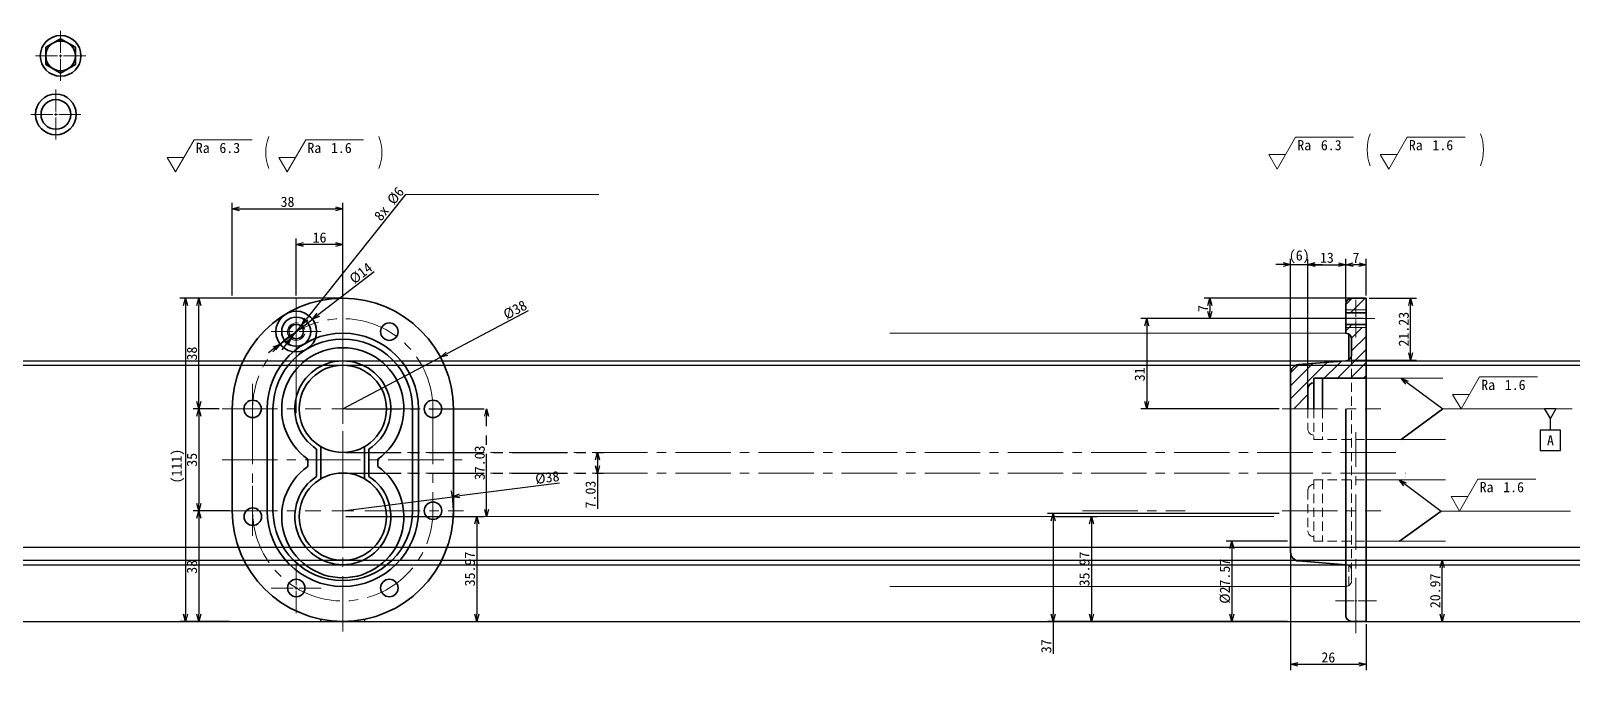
# Model space of a CAD drawing. Header units: millimetres. Extents: x 0 to 1496, y -203 to 299.
# Drawn here: x 966 to 1496, y -203 to 17 of the extents above; entities that cross this region are included whole.
import ezdxf
from ezdxf import colors
from ezdxf.entities.mleader import LeaderData, LeaderLine
from ezdxf.enums import TextEntityAlignment as Align
from ezdxf.math import Vec2, Vec3

# ---------------------------------------------------------------- set-up
doc = ezdxf.new("R2010")
doc.units = ezdxf.units.MM
doc.linetypes.add('CENTER2', pattern=[28.575, 19.05, -3.175, 3.175, -3.175])
doc.linetypes.add('HIDDEN2', pattern=[4.7625, 3.175, -1.5875])
for name, color, linetype, lineweight in [('01_外形線', 7, 'Continuous', 35), ('02_中心線', 1, 'CENTER2', 18), ('03_隠れ線', 3, 'HIDDEN2', 18), ('04_寸法線', 2, 'Continuous', 18), ('07_ハッチング', 6, 'Continuous', 18), ('07寸法線', 3, 'Continuous', 25), ('08_細線', 5, 'Continuous', 18), ('外形線', 7, 'Continuous', 35), ('細線', 5, 'Continuous', 18)]:
    doc.layers.add(name, color=color, linetype=linetype, lineweight=lineweight)
doc.layers.add('under_1', color=254, linetype='Continuous', lineweight=25, plot=False)
doc.styles.add('横文字', font='MS Gothic.ttf', dxfattribs={"height": 3.5})
doc.dimstyles.new('機械', dxfattribs={"dimtxt": 3.5, "dimasz": 2.5, "dimexe": 2, "dimexo": 1, "dimtad": 3, "dimdsep": 46, "dimtxsty": '横文字', "dimblk": 'OPEN30', "dimcen": 0, "dimazin": 2, "dimtfac": 1, "dimtmove": 0, "dimatfit": 3, "dimldrblk": 'OPEN30', "dimfxl": 1, "dimarcsym": 0})
doc.dimstyles.new('機械φ付', dxfattribs={"dimtxt": 3.5, "dimasz": 2.5, "dimexe": 2, "dimexo": 1, "dimtad": 3, "dimdsep": 46, "dimtxsty": '横文字', "dimblk": 'OPEN30', "dimcen": 0, "dimazin": 2, "dimtfac": 1, "dimtmove": 0, "dimatfit": 3, "dimldrblk": 'OPEN30', "dimfxl": 1, "dimarcsym": 0})
pattern_1 = [(45, (1035.4197, -186.311), (-2.245064, 2.245064), [])]

msp = doc.modelspace()

# ---------------------------------------------------------------- blocks, each defined once
blk = doc.blocks.new('*U15')
at = {"layer": '02_中心線', "color": 0, "linetype": 'CENTER2', "transparency": 16777216}
blk.add_line((-41.5, 0), (41.5, 0), dxfattribs=at)
blk = doc.blocks.new('*U16')
at = {"layer": '02_中心線', "color": 0, "linetype": 'CENTER2', "transparency": 16777216}
blk.add_line((0, -21.9925), (0, 21.9925), dxfattribs=at)
blk = doc.blocks.new('_Open30')
at = {"color": 0, "linetype": 'ByBlock', "lineweight": -2}
for p, q in [((-1, 0.27), (0, 0)), ((0, 0), (-1, -0.27)), ((0, 0), (-1, 0))]:
    blk.add_line(p, q, dxfattribs=at)
blk = doc.blocks.new('*D18')
at = {"layer": '04_寸法線', "color": 0, "lineweight": -2, "transparency": 16777216}
for p, q in [((1034.42, -75.31), (1017.39, -75.31)), ((1019.39, -77.81), (1019.39, -183.81)), ((1034.42, -186.31), (1017.39, -186.31))]:
    blk.add_line(p, q, dxfattribs=at)
at = {"layer": 'Defpoints', "color": 0, "transparency": 16777216}
for p in [(1035.42, -75.31), (1019.39, -186.31), (1035.42, -186.31)]:
    blk.add_point(p, dxfattribs=at)
at = {"layer": '04_寸法線', "color": 0, "lineweight": -2, "transparency": 16777216, "xscale": 2.5, "yscale": 2.5, "zscale": 2.5}
for p, rotation in [((1019.39, -75.31), 90), ((1019.39, -186.31), 270)]:
    blk.add_blockref('_Open30', p, dxfattribs=dict(at, rotation=rotation))
at = {"layer": '04_寸法線', "color": 0, "transparency": 16777216, "insert": (1016.73, -132.98), "char_height": 3.5, "attachment_point": 5, "rotation": 90, "style": '横文字'}
blk.add_mtext('(111)', dxfattribs=at)
blk = doc.blocks.new('*D19')
at = {"layer": '04_寸法線', "color": 0, "lineweight": -2, "transparency": 16777216}
for p, q in [((1137.18, -79.59), (1109.22, -94.38)), ((1073.42, -113.31), (1107.01, -95.55))]:
    blk.add_line(p, q, dxfattribs=at)
at = {"layer": 'Defpoints', "color": 0, "transparency": 16777216}
for p in [(1107.01, -95.55), (1073.42, -113.31)]:
    blk.add_point(p, dxfattribs=at)
at = {"layer": '04_寸法線', "color": 0, "lineweight": -2, "transparency": 16777216, "xscale": 2.5, "yscale": 2.5, "zscale": 2.5, "rotation": 207.8695708922694}
blk.add_blockref('_Open30', (1107.01, -95.55), dxfattribs=at)
at = {"layer": '04_寸法線', "color": 0, "transparency": 16777216, "insert": (1132.64, -79.31), "char_height": 3.5, "attachment_point": 5, "rotation": 27.8696, "style": '横文字'}
blk.add_mtext('%%c38', dxfattribs=at)
blk = doc.blocks.new('*D20')
at = {"layer": '04_寸法線', "color": 0, "lineweight": -2, "transparency": 16777216}
for p, q in [((1147.86, -138.81), (1113.59, -143.18)), ((1073.42, -148.31), (1111.11, -143.5))]:
    blk.add_line(p, q, dxfattribs=at)
blk.add_arc((1073.42, -148.31), 38, 1.5078, 10.2876, dxfattribs=at)
at = {"layer": 'Defpoints', "color": 0, "transparency": 16777216}
for p in [(1073.42, -148.31), (1111.11, -143.5)]:
    blk.add_point(p, dxfattribs=at)
at = {"layer": '04_寸法線', "color": 0, "lineweight": -2, "transparency": 16777216, "xscale": 2.5, "yscale": 2.5, "zscale": 2.5, "rotation": 187.2720415671984}
blk.add_blockref('_Open30', (1111.11, -143.5), dxfattribs=at)
at = {"layer": '04_寸法線', "color": 0, "transparency": 16777216, "insert": (1143.71, -136.95), "char_height": 3.5, "attachment_point": 5, "rotation": 7.272, "style": '横文字'}
blk.add_mtext('%%c38', dxfattribs=at)
blk = doc.blocks.new('*U29')
at = {"layer": '02_中心線', "color": 0, "linetype": 'CENTER2', "transparency": 16777216}
for p, q in [((0, 1.02), (0, 8.61)), ((-8.61, 0), (-1.02, 0)), ((1.02, 0), (8.61, 0)), ((0, -8.61), (0, -1.02))]:
    blk.add_line(p, q, dxfattribs=at)
at = {"layer": '02_中心線', "color": 0, "linetype": 'Continuous', "transparency": 16777216}
for p, q in [((-0.51, 0), (0.51, 0)), ((0, -0.51), (0, 0.51))]:
    blk.add_line(p, q, dxfattribs=at)
blk = doc.blocks.new('*U32')
at = {"layer": '02_中心線', "color": 0, "linetype": 'CENTER2', "transparency": 16777216}
for p, q in [((0, 1.02), (0, 8.61)), ((-8.61, 0), (-1.02, 0)), ((1.02, 0), (8.61, 0)), ((0, -8.61), (0, -1.02))]:
    blk.add_line(p, q, dxfattribs=at)
at = {"layer": '02_中心線', "color": 0, "linetype": 'Continuous', "transparency": 16777216}
for p, q in [((-0.51, 0), (0.51, 0)), ((0, -0.51), (0, 0.51))]:
    blk.add_line(p, q, dxfattribs=at)
blk = doc.blocks.new('*U34')
at = {"layer": '02_中心線', "color": 0, "linetype": 'CENTER2', "transparency": 16777216}
for p, q in [((0, 1.02), (0, 8.61)), ((-8.61, 0), (-1.02, 0)), ((1.02, 0), (8.61, 0)), ((0, -8.61), (0, -1.02))]:
    blk.add_line(p, q, dxfattribs=at)
at = {"layer": '02_中心線', "color": 0, "linetype": 'Continuous', "transparency": 16777216}
for p, q in [((-0.51, 0), (0.51, 0)), ((0, -0.51), (0, 0.51))]:
    blk.add_line(p, q, dxfattribs=at)
blk = doc.blocks.new('*D36')
at = {"layer": '04_寸法線', "color": 0, "lineweight": -2, "transparency": 16777216}
for p, q in [((1034.42, -148.31), (1021.95, -148.31)), ((1023.95, -150.81), (1023.95, -183.81)), ((1034.42, -186.31), (1021.95, -186.31))]:
    blk.add_line(p, q, dxfattribs=at)
at = {"layer": 'Defpoints', "color": 0, "transparency": 16777216}
for p in [(1035.42, -148.31), (1023.95, -186.31), (1035.42, -186.31)]:
    blk.add_point(p, dxfattribs=at)
at = {"layer": '04_寸法線', "color": 0, "lineweight": -2, "transparency": 16777216, "xscale": 2.5, "yscale": 2.5, "zscale": 2.5}
for p, rotation in [((1023.95, -148.31), 90), ((1023.95, -186.31), 270)]:
    blk.add_blockref('_Open30', p, dxfattribs=dict(at, rotation=rotation))
at = {"layer": '04_寸法線', "color": 0, "transparency": 16777216, "insert": (1021.58, -167.59), "char_height": 3.5, "attachment_point": 5, "rotation": 90, "style": '横文字'}
blk.add_mtext('38', dxfattribs=at)
blk = doc.blocks.new('*U38')
at = {"layer": '02_中心線', "color": 0, "linetype": 'CENTER2', "transparency": 16777216}
for p, q in [((0, 1.02), (0, 8.61)), ((-8.61, 0), (-1.02, 0)), ((1.02, 0), (8.61, 0)), ((0, -8.61), (0, -1.02))]:
    blk.add_line(p, q, dxfattribs=at)
at = {"layer": '02_中心線', "color": 0, "linetype": 'Continuous', "transparency": 16777216}
for p, q in [((-0.51, 0), (0.51, 0)), ((0, -0.51), (0, 0.51))]:
    blk.add_line(p, q, dxfattribs=at)
blk = doc.blocks.new('*U40')
at = {"layer": '02_中心線', "color": 0, "linetype": 'CENTER2', "transparency": 16777216}
for p, q in [((0, 1.02), (0, 8.61)), ((-8.61, 0), (-1.02, 0)), ((1.02, 0), (8.61, 0)), ((0, -8.61), (0, -1.02))]:
    blk.add_line(p, q, dxfattribs=at)
at = {"layer": '02_中心線', "color": 0, "linetype": 'Continuous', "transparency": 16777216}
for p, q in [((-0.51, 0), (0.51, 0)), ((0, -0.51), (0, 0.51))]:
    blk.add_line(p, q, dxfattribs=at)
blk = doc.blocks.new('*U42')
at = {"layer": '02_中心線', "color": 0, "linetype": 'CENTER2', "transparency": 16777216}
for p, q in [((0, 1.02), (0, 8.61)), ((-8.61, 0), (-1.02, 0)), ((1.02, 0), (8.61, 0)), ((0, -8.61), (0, -1.02))]:
    blk.add_line(p, q, dxfattribs=at)
at = {"layer": '02_中心線', "color": 0, "linetype": 'Continuous', "transparency": 16777216}
for p, q in [((-0.51, 0), (0.51, 0)), ((0, -0.51), (0, 0.51))]:
    blk.add_line(p, q, dxfattribs=at)
blk = doc.blocks.new('*U44')
at = {"layer": '02_中心線', "color": 0, "linetype": 'CENTER2', "transparency": 16777216}
for p, q in [((0, 1.02), (0, 8.61)), ((-8.61, 0), (-1.02, 0)), ((1.02, 0), (8.61, 0)), ((0, -8.61), (0, -1.02))]:
    blk.add_line(p, q, dxfattribs=at)
at = {"layer": '02_中心線', "color": 0, "linetype": 'Continuous', "transparency": 16777216}
for p, q in [((-0.51, 0), (0.51, 0)), ((0, -0.51), (0, 0.51))]:
    blk.add_line(p, q, dxfattribs=at)
blk = doc.blocks.new('*U59')
at = {"layer": '02_中心線', "color": 0, "linetype": 'CENTER2', "transparency": 16777216}
for p, q in [((0, 7.6), (0, 41.5)), ((-41.5, 0), (-7.6, 0)), ((7.6, 0), (41.5, 0)), ((0, -41.5), (0, -7.6))]:
    blk.add_line(p, q, dxfattribs=at)
at = {"layer": '02_中心線', "color": 0, "linetype": 'Continuous', "transparency": 16777216}
for p, q in [((-3.8, 0), (3.8, 0)), ((0, -3.8), (0, 3.8))]:
    blk.add_line(p, q, dxfattribs=at)
blk = doc.blocks.new('*U60')
at = {"layer": '02_中心線', "color": 0, "linetype": 'CENTER2', "transparency": 16777216}
for p, q in [((0, 7.6), (0, 41.5)), ((-41.5, 0), (-7.6, 0)), ((7.6, 0), (41.5, 0)), ((0, -41.5), (0, -7.6))]:
    blk.add_line(p, q, dxfattribs=at)
at = {"layer": '02_中心線', "color": 0, "linetype": 'Continuous', "transparency": 16777216}
for p, q in [((-3.8, 0), (3.8, 0)), ((0, -3.8), (0, 3.8))]:
    blk.add_line(p, q, dxfattribs=at)
blk = doc.blocks.new('*D62')
at = {"layer": '04_寸法線', "color": 0, "lineweight": -2, "transparency": 16777216}
for p, q in [((1030.92, -113.31), (1021.95, -113.31)), ((1023.95, -115.81), (1023.95, -145.81)), ((1030.92, -148.31), (1021.95, -148.31))]:
    blk.add_line(p, q, dxfattribs=at)
at = {"layer": 'Defpoints', "color": 0, "transparency": 16777216}
for p in [(1031.92, -113.31), (1023.95, -148.31), (1031.92, -148.31)]:
    blk.add_point(p, dxfattribs=at)
at = {"layer": '04_寸法線', "color": 0, "lineweight": -2, "transparency": 16777216, "xscale": 2.5, "yscale": 2.5, "zscale": 2.5}
for p, rotation in [((1023.95, -113.31), 90), ((1023.95, -148.31), 270)]:
    blk.add_blockref('_Open30', p, dxfattribs=dict(at, rotation=rotation))
at = {"layer": '04_寸法線', "color": 0, "transparency": 16777216, "insert": (1021.58, -130.81), "char_height": 3.5, "attachment_point": 5, "rotation": 90, "style": '横文字'}
blk.add_mtext('35', dxfattribs=at)
blk = doc.blocks.new('*D63')
at = {"layer": '04_寸法線', "color": 0, "lineweight": -2, "transparency": 16777216}
for p, q in [((1072.42, -75.31), (1021.95, -75.31)), ((1023.95, -110.81), (1023.95, -77.81)), ((1030.92, -113.31), (1021.95, -113.31))]:
    blk.add_line(p, q, dxfattribs=at)
at = {"layer": 'Defpoints', "color": 0, "transparency": 16777216}
for p in [(1023.95, -75.31), (1073.42, -75.31), (1031.92, -113.31)]:
    blk.add_point(p, dxfattribs=at)
at = {"layer": '04_寸法線', "color": 0, "lineweight": -2, "transparency": 16777216, "xscale": 2.5, "yscale": 2.5, "zscale": 2.5}
for p, rotation in [((1023.95, -75.31), 90), ((1023.95, -113.31), 270)]:
    blk.add_blockref('_Open30', p, dxfattribs=dict(at, rotation=rotation))
at = {"layer": '04_寸法線', "color": 0, "transparency": 16777216, "insert": (1021.58, -94.31), "char_height": 3.5, "attachment_point": 5, "rotation": 90, "style": '横文字'}
blk.add_mtext('38', dxfattribs=at)
blk = doc.blocks.new('*D66')
at = {"layer": '04_寸法線', "color": 0, "lineweight": -2, "transparency": 16777216}
for p, q in [((1095, -39.6), (1060.85, -82.46)), ((1055.55, -89.11), (1059.29, -84.41)), ((1053.99, -91.06), (1052.43, -93.02))]:
    blk.add_line(p, q, dxfattribs=at)
blk.add_arc((1057.42, -86.76), 3, 13.2476, 55.9014, dxfattribs=at)
at = {"layer": 'Defpoints', "color": 0, "transparency": 16777216}
for p in [(1059.29, -84.41), (1055.55, -89.11)]:
    blk.add_point(p, dxfattribs=at)
at = {"layer": '04_寸法線', "color": 0, "lineweight": -2, "transparency": 16777216, "xscale": 2.5, "yscale": 2.5, "zscale": 2.5}
for p, rotation in [((1059.29, -84.41), 231.4447682365611), ((1055.55, -89.11), 51.4447682365611)]:
    blk.add_blockref('_Open30', p, dxfattribs=dict(at, rotation=rotation))
at = {"layer": '04_寸法線', "color": 0, "transparency": 16777216, "insert": (1089.35, -42.88), "char_height": 3.5, "attachment_point": 5, "rotation": 51.4448, "style": '横文字'}
blk.add_mtext('8x %%c6', dxfattribs=at)
blk = doc.blocks.new('*D68')
at = {"layer": '04_寸法線', "color": 0, "lineweight": -2, "transparency": 16777216}
for p, q in [((1035.42, -74.31), (1035.42, -42.56)), ((1037.92, -44.56), (1070.92, -44.56)), ((1073.42, -74.31), (1073.42, -42.56))]:
    blk.add_line(p, q, dxfattribs=at)
at = {"layer": 'Defpoints', "color": 0, "transparency": 16777216}
for p in [(1073.42, -44.56), (1035.42, -75.31), (1073.42, -75.31)]:
    blk.add_point(p, dxfattribs=at)
at = {"layer": '04_寸法線', "color": 0, "lineweight": -2, "transparency": 16777216, "xscale": 2.5, "yscale": 2.5, "zscale": 2.5, "rotation": 180}
blk.add_blockref('_Open30', (1035.42, -44.56), dxfattribs=at)
at = {"layer": '04_寸法線', "color": 0, "lineweight": -2, "transparency": 16777216, "xscale": 2.5, "yscale": 2.5, "zscale": 2.5}
blk.add_blockref('_Open30', (1073.42, -44.56), dxfattribs=at)
at = {"layer": '04_寸法線', "color": 0, "transparency": 16777216, "insert": (1054.42, -42.18), "char_height": 3.5, "attachment_point": 5, "style": '横文字'}
blk.add_mtext('38', dxfattribs=at)
blk = doc.blocks.new('*D71')
at = {"layer": '04_寸法線', "color": 0, "lineweight": -2, "transparency": 16777216}
for p, q in [((1084.2, -66.23), (1064.96, -80.98)), ((1051.86, -91.02), (1062.98, -82.5)), ((1049.88, -92.54), (1047.89, -94.06))]:
    blk.add_line(p, q, dxfattribs=at)
at = {"layer": 'Defpoints', "color": 0, "transparency": 16777216}
for p in [(1062.98, -82.5), (1051.86, -91.02)]:
    blk.add_point(p, dxfattribs=at)
at = {"layer": '04_寸法線', "color": 0, "lineweight": -2, "transparency": 16777216, "xscale": 2.5, "yscale": 2.5, "zscale": 2.5}
for p, rotation in [((1062.98, -82.5), 217.4619820259461), ((1051.86, -91.02), 37.46198202594609)]:
    blk.add_blockref('_Open30', p, dxfattribs=dict(at, rotation=rotation))
at = {"layer": '04_寸法線', "color": 0, "transparency": 16777216, "insert": (1079.65, -66.73), "char_height": 3.5, "attachment_point": 5, "rotation": 37.462, "style": '横文字'}
blk.add_mtext('%%c14', dxfattribs=at)
blk = doc.blocks.new('*D72')
at = {"layer": '04_寸法線', "color": 0, "lineweight": -2, "transparency": 16777216}
for p, q in [((1057.42, -74.31), (1057.42, -54.81)), ((1070.92, -56.81), (1059.92, -56.81)), ((1073.42, -74.31), (1073.42, -54.81))]:
    blk.add_line(p, q, dxfattribs=at)
at = {"layer": 'Defpoints', "color": 0, "transparency": 16777216}
for p in [(1057.42, -56.81), (1057.42, -75.31), (1073.42, -75.31)]:
    blk.add_point(p, dxfattribs=at)
at = {"layer": '04_寸法線', "color": 0, "lineweight": -2, "transparency": 16777216, "xscale": 2.5, "yscale": 2.5, "zscale": 2.5, "rotation": 180}
blk.add_blockref('_Open30', (1057.42, -56.81), dxfattribs=at)
at = {"layer": '04_寸法線', "color": 0, "lineweight": -2, "transparency": 16777216, "xscale": 2.5, "yscale": 2.5, "zscale": 2.5}
blk.add_blockref('_Open30', (1073.42, -56.81), dxfattribs=at)
at = {"layer": '04_寸法線', "color": 0, "transparency": 16777216, "insert": (1065.42, -54.44), "char_height": 3.5, "attachment_point": 5, "style": '横文字'}
blk.add_mtext('16', dxfattribs=at)
blk = doc.blocks.new('表面性状')
at = {"color": 0, "linetype": 'ByBlock', "lineweight": -2}
for p, q in [((0, 0), (6.35, 11)), ((-2.89, 5), (0, 0))]:
    blk.add_line(p, q, dxfattribs=at)
at = {"linetype": 'ByBlock', "lineweight": -2}
for p, q in [((6.35, 11), (26.27, 11)), ((-2.89, 5), (2.89, 5))]:
    blk.add_line(p, q, dxfattribs=at)
at = {"color": 0, "linetype": 'ByBlock', "lineweight": -2, "insert": (6.93, 10), "char_height": 3.5, "attachment_point": 1, "style": '横文字'}
blk.add_mtext_dynamic_manual_height_columns('Ra', width=18.5676, gutter_width=17.5, heights=[0], dxfattribs=at)
at = {"linetype": 'ByBlock', "lineweight": -2, "style": '横文字'}
blk.add_attdef('値', (15.03, 6.5), '', height=3.5, dxfattribs=at)
blk = doc.blocks.new('カッコ左')
blk.add_arc((13.96, 5.5), 15, 158.4898, 201.5102)
blk = doc.blocks.new('カッコ右')
blk.add_arc((-13.96, 5.5), 15, 338.4898, 21.5102)
blk = doc.blocks.new('*U85')
at = {"layer": '02_中心線', "color": 0, "linetype": 'CENTER2', "transparency": 16777216}
blk.add_line((0, -56.17), (0, 12.87), dxfattribs=at)
blk = doc.blocks.new('*U86')
at = {"layer": '02_中心線', "color": 0, "linetype": 'CENTER2', "transparency": 16777216}
for p, q in [((0, 0.6), (0, 6.5)), ((-6.5, 0), (-0.6, 0)), ((0.6, 0), (6.5, 0)), ((0, -6.5), (0, -0.6))]:
    blk.add_line(p, q, dxfattribs=at)
at = {"layer": '02_中心線', "color": 0, "linetype": 'Continuous', "transparency": 16777216}
for p, q in [((-0.3, 0), (0.3, 0)), ((0, -0.3), (0, 0.3))]:
    blk.add_line(p, q, dxfattribs=at)
blk = doc.blocks.new('*D89')
at = {"layer": '04_寸法線', "color": 0, "lineweight": -2, "transparency": 16777216}
for p, q in [((1399.17, -112.31), (1399.17, -61.71)), ((1405.17, -112.31), (1405.17, -61.71)), ((1396.67, -63.71), (1394.17, -63.71)), ((1399.17, -63.71), (1405.17, -63.71)), ((1407.67, -63.71), (1410.17, -63.71))]:
    blk.add_line(p, q, dxfattribs=at)
at = {"layer": 'Defpoints', "color": 0, "transparency": 16777216}
for p in [(1405.17, -63.71), (1399.17, -113.31), (1405.17, -113.31)]:
    blk.add_point(p, dxfattribs=at)
at = {"layer": '04_寸法線', "color": 0, "lineweight": -2, "transparency": 16777216, "xscale": 2.5, "yscale": 2.5, "zscale": 2.5}
blk.add_blockref('_Open30', (1399.17, -63.71), dxfattribs=at)
at = {"layer": '04_寸法線', "color": 0, "lineweight": -2, "transparency": 16777216, "xscale": 2.5, "yscale": 2.5, "zscale": 2.5, "rotation": 180}
blk.add_blockref('_Open30', (1405.17, -63.71), dxfattribs=at)
at = {"layer": '04_寸法線', "color": 0, "transparency": 16777216, "insert": (1402.17, -61.04), "char_height": 3.5, "attachment_point": 5, "style": '横文字'}
blk.add_mtext('(6)', dxfattribs=at)
blk = doc.blocks.new('*U90')
at = {"layer": '02_中心線', "color": 0, "linetype": 'CENTER2', "transparency": 16777216}
blk.add_line((-19.86, 0), (14.02, 0), dxfattribs=at)
blk = doc.blocks.new('*D91')
at = {"layer": '04_寸法線', "color": 0, "lineweight": -2, "transparency": 16777216}
for p, q in [((1418.17, -76.31), (1418.17, -61.76)), ((1425.17, -74.31), (1425.17, -61.76)), ((1422.67, -63.76), (1420.67, -63.76))]:
    blk.add_line(p, q, dxfattribs=at)
at = {"layer": 'Defpoints', "color": 0, "transparency": 16777216}
for p in [(1418.17, -63.76), (1418.17, -77.31), (1425.17, -75.31)]:
    blk.add_point(p, dxfattribs=at)
at = {"layer": '04_寸法線', "color": 0, "lineweight": -2, "transparency": 16777216, "xscale": 2.5, "yscale": 2.5, "zscale": 2.5, "rotation": 180}
blk.add_blockref('_Open30', (1418.17, -63.76), dxfattribs=at)
at = {"layer": '04_寸法線', "color": 0, "lineweight": -2, "transparency": 16777216, "xscale": 2.5, "yscale": 2.5, "zscale": 2.5}
blk.add_blockref('_Open30', (1425.17, -63.76), dxfattribs=at)
at = {"layer": '04_寸法線', "color": 0, "transparency": 16777216, "insert": (1421.67, -61.39), "char_height": 3.5, "attachment_point": 5, "style": '横文字'}
blk.add_mtext('7', dxfattribs=at)
blk = doc.blocks.new('*D102')
at = {"layer": '04_寸法線', "color": 0, "lineweight": -2, "transparency": 16777216}
for p, q in [((1405.17, -105.31), (1405.17, -61.76)), ((1418.17, -76.31), (1418.17, -61.76)), ((1407.67, -63.76), (1415.67, -63.76))]:
    blk.add_line(p, q, dxfattribs=at)
at = {"layer": 'Defpoints', "color": 0, "transparency": 16777216}
for p in [(1418.17, -63.76), (1418.17, -77.31), (1405.17, -106.31)]:
    blk.add_point(p, dxfattribs=at)
at = {"layer": '04_寸法線', "color": 0, "lineweight": -2, "transparency": 16777216, "xscale": 2.5, "yscale": 2.5, "zscale": 2.5, "rotation": 180}
blk.add_blockref('_Open30', (1405.17, -63.76), dxfattribs=at)
at = {"layer": '04_寸法線', "color": 0, "lineweight": -2, "transparency": 16777216, "xscale": 2.5, "yscale": 2.5, "zscale": 2.5}
blk.add_blockref('_Open30', (1418.17, -63.76), dxfattribs=at)
at = {"layer": '04_寸法線', "color": 0, "transparency": 16777216, "insert": (1411.67, -61.39), "char_height": 3.5, "attachment_point": 5, "style": '横文字'}
blk.add_mtext('13', dxfattribs=at)
blk = doc.blocks.new('*D103')
at = {"layer": '04_寸法線', "color": 0, "lineweight": -2, "transparency": 16777216}
for p, q in [((1399.17, -126.7), (1399.17, -203.08)), ((1425.17, -187.31), (1425.17, -203.08)), ((1401.67, -201.08), (1422.67, -201.08))]:
    blk.add_line(p, q, dxfattribs=at)
at = {"layer": 'Defpoints', "color": 0, "transparency": 16777216}
for p in [(1399.17, -125.7), (1425.17, -186.31), (1425.17, -201.08)]:
    blk.add_point(p, dxfattribs=at)
at = {"layer": '04_寸法線', "color": 0, "lineweight": -2, "transparency": 16777216, "xscale": 2.5, "yscale": 2.5, "zscale": 2.5, "rotation": 180}
blk.add_blockref('_Open30', (1399.17, -201.08), dxfattribs=at)
at = {"layer": '04_寸法線', "color": 0, "lineweight": -2, "transparency": 16777216, "xscale": 2.5, "yscale": 2.5, "zscale": 2.5}
blk.add_blockref('_Open30', (1425.17, -201.08), dxfattribs=at)
at = {"layer": '04_寸法線', "color": 0, "transparency": 16777216, "insert": (1412.17, -198.71), "char_height": 3.5, "attachment_point": 5, "style": '横文字'}
blk.add_mtext('26', dxfattribs=at)
blk = doc.blocks.new('*U105')
at = {"layer": '02_中心線', "color": 0, "linetype": 'CENTER2', "transparency": 16777216}
for p, q in [((0, 0.7), (0, 7)), ((-7, 0), (-0.7, 0)), ((0.7, 0), (7, 0)), ((0, -7), (0, -0.7))]:
    blk.add_line(p, q, dxfattribs=at)
at = {"layer": '02_中心線', "color": 0, "linetype": 'Continuous', "transparency": 16777216}
for p, q in [((-0.35, 0), (0.35, 0)), ((0, -0.35), (0, 0.35))]:
    blk.add_line(p, q, dxfattribs=at)
blk = doc.blocks.new('*D106')
at = {"layer": '08_細線', "color": 0, "lineweight": -2, "transparency": 16777216}
for p, q in [((1398.17, -158.74), (1377.03, -158.74)), ((1379.03, -161.24), (1379.03, -183.81)), ((1398.17, -186.31), (1377.03, -186.31))]:
    blk.add_line(p, q, dxfattribs=at)
at = {"layer": 'Defpoints', "color": 0, "transparency": 16777216}
for p in [(1399.17, -158.74), (1379.03, -186.31), (1399.17, -186.31)]:
    blk.add_point(p, dxfattribs=at)
at = {"layer": '08_細線', "color": 0, "lineweight": -2, "transparency": 16777216, "xscale": 2.5, "yscale": 2.5, "zscale": 2.5}
for p, rotation in [((1379.03, -158.74), 90), ((1379.03, -186.31), 270)]:
    blk.add_blockref('_Open30', p, dxfattribs=dict(at, rotation=rotation))
at = {"layer": '08_細線', "color": 0, "transparency": 16777216, "insert": (1376.66, -172.53), "char_height": 3.5, "attachment_point": 5, "rotation": 90, "style": '横文字'}
blk.add_mtext('%%c27.57', dxfattribs=at)
blk = doc.blocks.new('*D107')
at = {"layer": '04_寸法線', "color": 0, "lineweight": -2, "transparency": 16777216}
for p, q in [((1424.17, -75.31), (1369.47, -75.31)), ((1371.47, -77.81), (1371.47, -79.81)), ((1424.17, -82.31), (1369.47, -82.31))]:
    blk.add_line(p, q, dxfattribs=at)
at = {"layer": 'Defpoints', "color": 0, "transparency": 16777216}
for p in [(1425.17, -75.31), (1371.47, -82.31), (1425.17, -82.31)]:
    blk.add_point(p, dxfattribs=at)
at = {"layer": '04_寸法線', "color": 0, "lineweight": -2, "transparency": 16777216, "xscale": 2.5, "yscale": 2.5, "zscale": 2.5}
for p, rotation in [((1371.47, -75.31), 90), ((1371.47, -82.31), 270)]:
    blk.add_blockref('_Open30', p, dxfattribs=dict(at, rotation=rotation))
at = {"layer": '04_寸法線', "color": 0, "transparency": 16777216, "insert": (1369.09, -78.81), "char_height": 3.5, "attachment_point": 5, "rotation": 90, "style": '横文字'}
blk.add_mtext('7', dxfattribs=at)
blk = doc.blocks.new('*D110')
at = {"layer": '04_寸法線', "color": 0, "lineweight": -2, "transparency": 16777216}
for p, q in [((1417.17, -82.31), (1347.73, -82.31)), ((1349.73, -84.81), (1349.73, -110.81)), ((1395.31, -113.31), (1347.73, -113.31))]:
    blk.add_line(p, q, dxfattribs=at)
at = {"layer": 'Defpoints', "color": 0, "transparency": 16777216}
for p in [(1418.17, -82.31), (1349.73, -113.31), (1396.31, -113.31)]:
    blk.add_point(p, dxfattribs=at)
at = {"layer": '04_寸法線', "color": 0, "lineweight": -2, "transparency": 16777216, "xscale": 2.5, "yscale": 2.5, "zscale": 2.5}
for p, rotation in [((1349.73, -82.31), 90), ((1349.73, -113.31), 270)]:
    blk.add_blockref('_Open30', p, dxfattribs=dict(at, rotation=rotation))
at = {"layer": '04_寸法線', "color": 0, "transparency": 16777216, "insert": (1347.36, -101.43), "char_height": 3.5, "attachment_point": 5, "rotation": 90, "style": '横文字'}
blk.add_mtext('31', dxfattribs=at)
blk = doc.blocks.new('*D112')
at = {"layer": '04_寸法線', "color": 0, "lineweight": -2, "transparency": 16777216}
for p, q in [((1395.31, -149.31), (1315.6, -149.31)), ((1317.6, -151.81), (1317.6, -183.81)), ((1398.17, -186.31), (1315.6, -186.31)), ((1317.6, -186.31), (1317.6, -197.52))]:
    blk.add_line(p, q, dxfattribs=at)
at = {"layer": 'Defpoints', "color": 0, "transparency": 16777216}
for p in [(1396.31, -149.31), (1317.6, -186.31), (1399.17, -186.31)]:
    blk.add_point(p, dxfattribs=at)
at = {"layer": '04_寸法線', "color": 0, "lineweight": -2, "transparency": 16777216, "xscale": 2.5, "yscale": 2.5, "zscale": 2.5}
for p, rotation in [((1317.6, -149.31), 90), ((1317.6, -186.31), 270)]:
    blk.add_blockref('_Open30', p, dxfattribs=dict(at, rotation=rotation))
at = {"layer": '04_寸法線', "color": 0, "transparency": 16777216, "insert": (1315.23, -194.87), "char_height": 3.5, "attachment_point": 5, "rotation": 90, "style": '横文字'}
blk.add_mtext('37', dxfattribs=at)
blk = doc.blocks.new('*D113')
at = {"layer": '04_寸法線', "color": 0, "lineweight": -2, "transparency": 16777216}
for p, q in [((1074.42, -150.34), (1121.51, -150.34)), ((1119.51, -152.84), (1119.51, -183.81)), ((1074.42, -186.31), (1121.51, -186.31))]:
    blk.add_line(p, q, dxfattribs=at)
at = {"layer": 'Defpoints', "color": 0, "transparency": 16777216}
for p in [(1073.42, -150.34), (1073.42, -186.31), (1119.51, -186.31)]:
    blk.add_point(p, dxfattribs=at)
at = {"layer": '04_寸法線', "color": 0, "lineweight": -2, "transparency": 16777216, "xscale": 2.5, "yscale": 2.5, "zscale": 2.5}
for p, rotation in [((1119.51, -150.34), 90), ((1119.51, -186.31), 270)]:
    blk.add_blockref('_Open30', p, dxfattribs=dict(at, rotation=rotation))
at = {"layer": '04_寸法線', "color": 0, "transparency": 16777216, "insert": (1117.13, -168.33), "char_height": 3.5, "attachment_point": 5, "rotation": 90, "style": '横文字'}
blk.add_mtext('35.97', dxfattribs=at)
blk = doc.blocks.new('*D114')
at = {"layer": '04_寸法線', "color": 0, "lineweight": -2, "transparency": 16777216}
for p, q in [((1318.6, -150.34), (1332.73, -150.34)), ((1330.73, -152.84), (1330.73, -183.81)), ((1318.6, -186.31), (1332.73, -186.31))]:
    blk.add_line(p, q, dxfattribs=at)
at = {"layer": 'Defpoints', "color": 0, "transparency": 16777216}
for p in [(1317.6, -150.34), (1317.6, -186.31), (1330.73, -186.31)]:
    blk.add_point(p, dxfattribs=at)
at = {"layer": '04_寸法線', "color": 0, "lineweight": -2, "transparency": 16777216, "xscale": 2.5, "yscale": 2.5, "zscale": 2.5}
for p, rotation in [((1330.73, -150.34), 90), ((1330.73, -186.31), 270)]:
    blk.add_blockref('_Open30', p, dxfattribs=dict(at, rotation=rotation))
at = {"layer": '04_寸法線', "color": 0, "transparency": 16777216, "insert": (1328.35, -168.33), "char_height": 3.5, "attachment_point": 5, "rotation": 90, "style": '横文字'}
blk.add_mtext('35.97', dxfattribs=at)
blk = doc.blocks.new('*D115')
at = {"layer": '04_寸法線', "color": 0, "lineweight": -2, "transparency": 16777216}
for p, q in [((1426.17, -75.31), (1442.47, -75.31)), ((1440.47, -94.04), (1440.47, -77.81)), ((1420.17, -96.54), (1442.47, -96.54))]:
    blk.add_line(p, q, dxfattribs=at)
at = {"layer": 'Defpoints', "color": 0, "transparency": 16777216}
for p in [(1425.17, -75.31), (1440.47, -75.31), (1419.17, -96.54)]:
    blk.add_point(p, dxfattribs=at)
at = {"layer": '04_寸法線', "color": 0, "lineweight": -2, "transparency": 16777216, "xscale": 2.5, "yscale": 2.5, "zscale": 2.5}
for p, rotation in [((1440.47, -75.31), 90), ((1440.47, -96.54), 270)]:
    blk.add_blockref('_Open30', p, dxfattribs=dict(at, rotation=rotation))
at = {"layer": '04_寸法線', "color": 0, "transparency": 16777216, "insert": (1438.1, -85.92), "char_height": 3.5, "attachment_point": 5, "rotation": 90, "style": '横文字'}
blk.add_mtext('21.23', dxfattribs=at)
blk = doc.blocks.new('*D116')
at = {"layer": '04_寸法線', "color": 0, "lineweight": -2, "transparency": 16777216}
for p, q in [((1426.17, -165.34), (1453.29, -165.34)), ((1451.29, -183.81), (1451.29, -167.84)), ((1426.17, -186.31), (1453.29, -186.31))]:
    blk.add_line(p, q, dxfattribs=at)
at = {"layer": 'Defpoints', "color": 0, "transparency": 16777216}
for p in [(1425.17, -165.34), (1451.29, -165.34), (1425.17, -186.31)]:
    blk.add_point(p, dxfattribs=at)
at = {"layer": '04_寸法線', "color": 0, "lineweight": -2, "transparency": 16777216, "xscale": 2.5, "yscale": 2.5, "zscale": 2.5}
for p, rotation in [((1451.29, -165.34), 90), ((1451.29, -186.31), 270)]:
    blk.add_blockref('_Open30', p, dxfattribs=dict(at, rotation=rotation))
at = {"layer": '04_寸法線', "color": 0, "transparency": 16777216, "insert": (1448.92, -175.83), "char_height": 3.5, "attachment_point": 5, "rotation": 90, "style": '横文字'}
blk.add_mtext('20.97', dxfattribs=at)
blk = doc.blocks.new('データム2')
for p, q in [((-2, 0), (2, 0)), ((0, -3.46), (-2, 0)), ((0, -3.46), (2, 0)), ((0, -7.46), (0, -3.46))]:
    blk.add_line(p, q)
blk.add_lwpolyline([(-3.5, -14.46), (3.5, -14.46), (3.5, -7.46), (-3.5, -7.46)], close=True)
at = {"style": '横文字'}
blk.add_attdef('ﾃﾞｰﾀﾑ', text='', height=3.5, dxfattribs=at).set_placement((0, -10.96), align=Align.MIDDLE)
blk = doc.blocks.new('*D119')
at = {"layer": '02_中心線', "color": 0, "lineweight": -2, "transparency": 16777216}
for p, q in [((1074.42, -113.31), (1124.87, -113.31)), ((1122.87, -147.84), (1122.87, -115.81)), ((1074.42, -150.34), (1124.87, -150.34))]:
    blk.add_line(p, q, dxfattribs=at)
at = {"layer": 'Defpoints', "color": 0, "transparency": 16777216}
for p in [(1073.42, -113.31), (1122.87, -113.31), (1073.42, -150.34)]:
    blk.add_point(p, dxfattribs=at)
at = {"layer": '02_中心線', "color": 0, "lineweight": -2, "transparency": 16777216, "xscale": 2.5, "yscale": 2.5, "zscale": 2.5}
for p, rotation in [((1122.87, -113.31), 90), ((1122.87, -150.34), 270)]:
    blk.add_blockref('_Open30', p, dxfattribs=dict(at, rotation=rotation))
at = {"layer": '02_中心線', "color": 0, "transparency": 16777216, "insert": (1120.49, -131.83), "char_height": 3.5, "attachment_point": 5, "rotation": 90, "style": '横文字'}
blk.add_mtext('37.03', dxfattribs=at)
blk = doc.blocks.new('*D120')
at = {"layer": '02_中心線', "color": 0, "lineweight": -2, "transparency": 16777216}
for p, q in [((1074.42, -128.31), (1162.98, -128.31)), ((1160.98, -130.81), (1160.98, -132.84)), ((1074.42, -135.34), (1162.98, -135.34)), ((1160.98, -135.34), (1160.98, -147.64))]:
    blk.add_line(p, q, dxfattribs=at)
at = {"layer": 'Defpoints', "color": 0, "transparency": 16777216}
for p in [(1073.42, -128.31), (1073.42, -135.34), (1160.98, -135.34)]:
    blk.add_point(p, dxfattribs=at)
at = {"layer": '02_中心線', "color": 0, "lineweight": -2, "transparency": 16777216, "xscale": 2.5, "yscale": 2.5, "zscale": 2.5}
for p, rotation in [((1160.98, -128.31), 90), ((1160.98, -135.34), 270)]:
    blk.add_blockref('_Open30', p, dxfattribs=dict(at, rotation=rotation))
at = {"layer": '02_中心線', "color": 0, "transparency": 16777216, "insert": (1158.6, -142.74), "char_height": 3.5, "attachment_point": 5, "rotation": 90, "style": '横文字'}
blk.add_mtext('7.03', dxfattribs=at)

# ---------------------------------------------------------------- dimensions: what is measured, and where the dimension line sits
at = {"layer": '02_中心線'}
for base, p1, p2, picture, middle in [((1122.867, -113.311), (1073.42, -150.341), (1073.42, -113.311), '*D119', (1120.492, -131.826)), ((1160.977, -135.341), (1073.42, -128.311), (1073.42, -135.341), '*D120', (1158.602, -142.739))]:
    dim = msp.add_linear_dim(base=base, p1=p1, p2=p2, angle=90, dimstyle='機械', dxfattribs=at)
    dim.commit()
    dim.dimension.update_dxf_attribs({"geometry": picture, "text_midpoint": middle})
at = {"layer": '04_寸法線'}
for base, p1, p2, picture, middle in [((1073.42, -44.559), (1035.42, -75.311), (1073.42, -75.311), '*D68', (1054.42, -42.184)), ((1057.42, -56.811), (1073.42, -75.311), (1057.42, -75.311), '*D72', (1065.42, -54.436)), ((1418.17, -63.761), (1405.17, -106.311), (1418.17, -77.311), '*D102', (1411.67, -61.386)), ((1418.17, -63.761), (1425.17, -75.311), (1418.17, -77.311), '*D91', (1421.67, -61.386)), ((1425.17, -201.083), (1399.17, -125.696), (1425.17, -186.311), '*D103', (1412.17, -198.708))]:
    dim = msp.add_linear_dim(base=base, p1=p1, p2=p2, dimstyle='機械', dxfattribs=at)
    dim.commit()
    dim.dimension.update_dxf_attribs({"geometry": picture, "text_midpoint": middle})
dim = msp.add_diameter_dim_2p(p1=(1055.55, -89.105), p2=(1059.289, -84.413), text='8x <>', dimstyle='機械φ付', override={"dimpost": '%%c<>'}, dxfattribs=at)
dim.commit()
dim.dimension.update_dxf_attribs({"geometry": '*D66', "text_midpoint": (1091.21, -44.363), "dimtype": 163})
dim = msp.add_diameter_dim_2p(p1=(1051.863, -91.017), p2=(1062.976, -82.501), dimstyle='機械φ付', override={"dimpost": '%%c<>'}, dxfattribs=at)
dim.commit()
dim.dimension.update_dxf_attribs({"geometry": '*D71', "text_midpoint": (1081.099, -68.614), "dimtype": 163})
dim = msp.add_linear_dim(base=(1405.17, -63.713), p1=(1399.17, -113.311), p2=(1405.17, -113.311), dimstyle='機械', override={"dimpost": '(<>)'}, dxfattribs=at)
dim.commit()
dim.dimension.update_dxf_attribs({"geometry": '*D89', "text_midpoint": (1402.17, -63.713), "dimtype": 160})
dim = msp.add_linear_dim(base=(1019.395, -186.311), p1=(1035.42, -75.311), p2=(1035.42, -186.311), angle=90, dimstyle='機械', override={"dimpost": '(<>)'}, dxfattribs=at)
dim.commit()
dim.dimension.update_dxf_attribs({"geometry": '*D18', "text_midpoint": (1019.395, -132.976), "dimtype": 160})
for base, p1, p2, picture, middle in [((1023.953, -75.311), (1031.92, -113.311), (1073.42, -75.311), '*D63', (1021.578, -94.311)), ((1440.472, -75.311), (1419.17, -96.537), (1425.17, -75.311), '*D115', (1438.097, -85.924)), ((1119.507, -186.311), (1073.42, -150.341), (1073.42, -186.311), '*D113', (1117.132, -168.326)), ((1330.73, -186.311), (1317.601, -150.341), (1317.601, -186.311), '*D114', (1328.355, -168.326)), ((1451.291, -165.341), (1425.17, -186.311), (1425.17, -165.341), '*D116', (1448.916, -175.826))]:
    dim = msp.add_linear_dim(base=base, p1=p1, p2=p2, angle=90, dimstyle='機械', dxfattribs=at)
    dim.commit()
    dim.dimension.update_dxf_attribs({"geometry": picture, "text_midpoint": middle})
for center, mpoint, picture, middle in [((1073.42, -113.311), (1107.012, -95.547), '*D19', (1133.754, -81.406)), ((1073.42, -148.311), (1111.114, -143.501), '*D20', (1144.011, -139.303))]:
    dim = msp.add_radius_dim(center=center, mpoint=mpoint, dimstyle='機械φ付', override={"dimpost": '%%c<>'}, dxfattribs=at)
    dim.commit()
    dim.dimension.update_dxf_attribs({"geometry": picture, "text_midpoint": middle, "dimtype": 164})
for base, p1, p2, picture, middle in [((1371.467, -82.311), (1425.17, -75.311), (1425.17, -82.311), '*D107', (1371.467, -78.811)), ((1349.731, -113.311), (1418.17, -82.311), (1396.312, -113.311), '*D110', (1349.731, -101.427)), ((1023.953, -148.311), (1031.92, -113.311), (1031.92, -148.311), '*D62', (1023.953, -130.811)), ((1023.953, -186.311), (1035.42, -148.311), (1035.42, -186.311), '*D36', (1023.953, -167.593)), ((1317.601, -186.311), (1396.312, -149.311), (1399.17, -186.311), '*D112', (1317.601, -194.872))]:
    dim = msp.add_linear_dim(base=base, p1=p1, p2=p2, angle=90, dimstyle='機械', dxfattribs=at)
    dim.commit()
    dim.dimension.update_dxf_attribs({"geometry": picture, "text_midpoint": middle, "dimtype": 160})
at = {"layer": '08_細線'}
dim = msp.add_linear_dim(base=(1379.033, -186.311), p1=(1399.17, -158.741), p2=(1399.17, -186.311), angle=90, dimstyle='機械φ付', override={"dimpost": '%%c<>'}, dxfattribs=at)
dim.commit()
dim.dimension.update_dxf_attribs({"geometry": '*D106', "text_midpoint": (1376.658, -172.526)})

# ---------------------------------------------------------------- hatches: boundary and pattern name
at = {"layer": '07_ハッチング'}
h = msp.add_hatch(dxfattribs=at)
h.set_pattern_fill('ANSI31', color=256)
h.set_pattern_definition(pattern_1)
h.paths.add_polyline_path([(1425.17, -75.311), (1420.17, -75.311, 0.4142136), (1418.17, -77.311), (1418.17, -79.311), (1425.17, -79.311)])
h = msp.add_hatch(dxfattribs=at)
h.set_pattern_fill('ANSI31', color=256)
h.set_pattern_definition(pattern_1)
h.paths.add_polyline_path([(1421.67, -80.311), (1421.67, -79.311), (1418.17, -79.311), (1418.17, -80.311)])
h.paths.add_polyline_path([(1421.67, -85.311), (1421.67, -84.311), (1418.17, -84.311), (1418.17, -85.311)])
h = msp.add_hatch(dxfattribs=at)
h.set_pattern_fill('ANSI31', color=256)
h.set_pattern_definition(pattern_1)
h.paths.add_polyline_path([(1425.17, -85.311), (1418.17, -85.311), (1418.17, -87.311, -0.4142136), (1420.17, -89.311), (1420.17, -94.805, -0.3910206), (1418.329, -96.798), (1418.17, -96.811), (1425.17, -96.811)])
h = msp.add_hatch(dxfattribs=at)
h.set_pattern_fill('ANSI31', color=256)
h.set_pattern_definition(pattern_1)
h.paths.add_polyline_path([(1405.17, -106.311, -0.4142136), (1407.17, -104.311), (1399.42, -104.311), (1399.42, -113.311), (1405.17, -113.311)])
h.paths.add_polyline_path([(1407.17, -102.811), (1399.42, -102.811), (1399.42, -104.311), (1407.17, -104.311)])
h.paths.add_polyline_path([(1416.17, -98.311), (1401.267, -98.311, 0.3028594), (1399.42, -101.081), (1399.42, -102.811), (1407.17, -102.811), (1416.17, -102.811)])
h = msp.add_hatch(dxfattribs=at)
h.set_pattern_fill('ANSI31', color=256)
h.set_pattern_definition(pattern_1)
h.paths.add_polyline_path([(1416.17, -96.971), (1402.18, -98.09, 0.0788262), (1401.267, -98.311), (1416.17, -98.311)])
h.paths.add_polyline_path([(1418.17, -96.811), (1416.17, -96.971), (1416.17, -98.311), (1418.17, -98.311)])
h.paths.add_polyline_path([(1418.17, -98.311), (1416.17, -98.311), (1416.17, -102.811), (1418.17, -102.811)])
h.paths.add_polyline_path([(1421.67, -98.311), (1418.17, -98.311), (1418.17, -102.811), (1421.67, -102.811)])
h.paths.add_polyline_path([(1421.67, -96.811), (1418.17, -96.811), (1418.17, -98.311), (1421.67, -98.311)])
h.paths.add_polyline_path([(1425.17, -96.811), (1421.67, -96.811), (1421.67, -98.311), (1425.17, -98.311)])
h.paths.add_polyline_path([(1425.17, -98.311), (1421.67, -98.311), (1421.67, -102.811), (1425.17, -102.811)])

# ---------------------------------------------------------------- linework, layer by layer
at = {"layer": '01_外形線'}
for p, q in [((976.431, 13.875), (971.323, 10.926)), ((971.323, 10.926), (971.323, 5.027)), ((981.54, 10.926), (976.431, 13.875)), ((981.54, 5.027), (981.54, 10.926)), ((971.323, 5.027), (976.431, 2.078)), ((976.431, 2.078), (981.54, 5.027)), ((1418.17, -87.311), (1418.17, -77.311)), ((1420.17, -75.311), (1425.17, -75.311)), ((1425.17, -75.311), (1425.17, -102.811)), ((1418.17, -80.311), (1425.17, -80.311)), ((1418.17, -84.311), (1425.17, -84.311)), ((1057.42, -92.658), (1062.528, -89.708)), ((1418.17, -85.311), (1418.17, -85.311)), ((1419.17, -96.537), (1419.17, -87.579)), ((1420.17, -89.311), (1420.17, -94.805)), ((1401.93, -98.09), (1418.329, -96.798)), ((1399.17, -101.081), (1399.17, -137.963)), ((1407.17, -102.811), (1425.17, -102.811)), ((1407.17, -102.811), (1407.17, -113.311)), ((1407.17, -104.311), (1407.17, -104.311)), ((1410.17, -102.811), (1410.17, -113.311)), ((1425.17, -102.811), (1425.17, -113.311)), ((1405.17, -106.311), (1405.17, -113.311)), ((1035.42, -148.311), (1035.42, -113.311)), ((1047.42, -113.311), (1047.42, -148.311)), ((1049.42, -113.311), (1049.42, -148.311)), ((1097.42, -113.311), (1097.42, -148.311)), ((1099.42, -113.311), (1099.42, -148.311)), ((1111.42, -150.341), (1111.42, -113.311)), ((1418.17, -166.841), (1418.17, -113.311)), ((1425.17, -113.311), (1425.17, -123.811)), ((1064.42, -127.14), (1064.42, -136.512)), ((1065.92, -137.351), (1065.92, -126.301)), ((1080.92, -137.351), (1080.92, -126.301)), ((1082.42, -127.14), (1082.42, -136.512)), ((1425.17, -123.811), (1425.17, -186.311)), ((1061.42, -130.545), (1061.42, -133.107)), ((1085.42, -130.545), (1085.42, -133.107)), ((1399.17, -137.963), (1399.17, -162.571)), ((1407.17, -139.241), (1407.17, -139.241)), ((1407.17, -157.241), (1407.17, -157.241)), ((1401.93, -165.562), (1418.329, -166.854)), ((1418.17, -166.841), (1418.17, -174.311)), ((1418.17, -184.311), (1418.17, -174.311)), ((1065.92, -185.563), (1065.92, -186.311)), ((1080.92, -185.563), (1080.92, -186.311)), ((1425.17, -186.311), (1420.17, -186.311))]:
    msp.add_line(p, q, dxfattribs=at)
for centre, radius in [((976.431, 7.976), 7), ((976.431, 7.976), 5.108), ((974.797, -12.137), 7), ((974.797, -12.137), 5.108), ((1073.42, -113.311), 15), ((1073.42, -150.341), 15)]:
    msp.add_circle(centre, radius, dxfattribs=at)
for centre, radius, start, end in [((1073.42, -113.311), 38, 0, 180), ((1420.17, -77.311), 2, 90, 180), ((1073.42, -113.311), 26, 0, 180), ((1073.42, -113.311), 24, 0, 180), ((1418.17, -89.311), 2, 0, 90), ((1073.42, -113.311), 21, 304.8499, 235.1501), ((1418.17, -94.805), 2, 274.57392, 0), ((1073.42, -113.311), 16.5, 303.05573, 236.94427), ((1402.17, -101.081), 3, 94.57392, 180), ((1407.17, -106.311), 2, 90, 180), ((1073.42, -148.311), 38, 66.75084, 67.08046), ((1073.42, -150.341), 21, 124.8499, 55.1501), ((1073.42, -150.341), 16.5, 123.05573, 56.94427), ((1073.42, -148.311), 38, 180, 0), ((1073.42, -148.311), 26, 180, 0), ((1073.42, -148.311), 24, 180, 0), ((1073.42, -113.311), 38, 246.98242, 247.08046), ((1073.42, -113.311), 38, 292.76623, 293.01758), ((1402.17, -162.571), 3, 180, 265.42608), ((1420.17, -184.311), 2, 180, 270)]:
    msp.add_arc(centre, radius, start, end, dxfattribs=at)
at = {"layer": '02_中心線'}
for p, q in [((1042.42, -113.311), (1042.42, -148.311)), ((1104.42, -113.311), (1104.42, -148.311)), ((1396.312, -113.311), (1425.17, -113.311)), ((1396.312, -113.311), (1425.17, -113.311)), ((1073.42, -128.311), (1437.821, -128.311)), ((1073.42, -135.341), (1438.655, -135.341)), ((1327.699, -148.311), (1362.932, -148.311)), ((1396.312, -148.311), (1430.189, -148.311)), ((1429.828, -148.311), (1429.828, -148.311))]:
    msp.add_line(p, q, dxfattribs=at)
for centre, start, end in [((1073.42, -113.311), 0, 180), ((1073.42, -148.311), 180, 0)]:
    msp.add_arc(centre, 31, start, end, dxfattribs=at)
at = {"layer": '03_隠れ線'}
for p, q in [((1420.17, -94.805), (1420.17, -168.847)), ((1405.17, -113.311), (1405.17, -120.311)), ((1407.17, -113.311), (1407.17, -123.811)), ((1410.17, -113.311), (1410.17, -123.811)), ((1407.17, -122.311), (1407.17, -122.311)), ((1407.17, -123.811), (1425.17, -123.811)), ((1407.17, -137.741), (1425.17, -137.741)), ((1407.17, -137.741), (1407.17, -158.741)), ((1410.17, -137.741), (1410.17, -158.741)), ((1405.17, -141.241), (1405.17, -155.241)), ((1407.17, -158.741), (1425.17, -158.741)), ((1419.17, -174.043), (1419.17, -167.115)), ((1420.17, -168.847), (1420.17, -172.311))]:
    msp.add_line(p, q, dxfattribs=at)
for centre, start, end in [((1407.17, -120.311), 180, 270), ((1407.17, -141.241), 90, 180), ((1407.17, -155.241), 180, 270), ((1418.17, -168.847), 0, 85.42608), ((1418.17, -172.311), 270, 0)]:
    msp.add_arc(centre, 2, start, end, dxfattribs=at)
at = {"layer": '04_寸法線'}
for p, q in [((1095.004, -39.602), (1161.453, -39.602)), ((1057.42, -114.811), (1057.42, -75.311)), ((1073.42, -114.811), (1073.42, -75.311)), ((1425.17, -102.811), (1451.528, -102.811)), ((1451.528, -113.311), (1495.984, -113.311)), ((1425.17, -123.811), (1452.404, -123.811)), ((1425.17, -137.741), (1452.404, -137.741)), ((1121.507, -150.341), (1393.466, -150.341)), ((1450.98, -148.431), (1495.436, -148.431)), ((1425.17, -158.741), (1452.404, -158.741))]:
    msp.add_line(p, q, dxfattribs=at)
msp.add_lwpolyline([(981.54, 10.926), (976.431, 13.875), (971.323, 10.926), (971.323, 5.027), (976.431, 2.078), (981.54, 5.027)], close=True, dxfattribs=at)
at = {"layer": '07寸法線'}
for p in [(1073.42, -160.811), (1073.42, -186.311)]:
    msp.add_xline(p, (1, 0), dxfattribs=at)
at = {"layer": '08_細線'}
for p, q in [((1418.17, -79.311), (1425.17, -79.311)), ((1418.17, -87.311), (1261.42, -87.311)), ((1418.17, -85.311), (1425.17, -85.311)), ((1261.42, -174.311), (1418.17, -174.311))]:
    msp.add_line(p, q, dxfattribs=at)
at = {"layer": 'under_1'}
for p in [(1073.42, -96.811), (1073.42, -98.311), (1073.42, -165.341), (1073.42, -166.841)]:
    msp.add_xline(p, (1, 0), dxfattribs=at)
at = {"layer": '外形線'}
for centre, radius in [((1057.42, -86.759), 7), ((1057.42, -86.759), 5), ((1057.42, -86.759), 2.5), ((1089.42, -86.759), 3), ((1042.42, -113.311), 3), ((1104.42, -113.311), 3), ((1042.486, -150.341), 3), ((1104.42, -148.311), 3), ((1057.42, -174.863), 3), ((1089.42, -174.863), 3)]:
    msp.add_circle(centre, radius, dxfattribs=at)
at = {"layer": '細線'}
msp.add_arc((1057.42, -86.759), 3, 75, 345, dxfattribs=at)

# ---------------------------------------------------------------- block references
msp.add_blockref('データム2', (1488.513, -113.16)).add_auto_attribs({'ﾃﾞｰﾀﾑ': 'A'})
at = {"layer": '02_中心線', "linetype": 'CENTER2'}
for name, p in [('*U34', (976.431, 7.976)), ('*U29', (974.797, -12.137)), ('*U59', (1073.42, -113.311)), ('*U40', (1057.42, -86.759)), ('*U86', (1421.67, -82.311)), ('*U32', (1042.42, -113.311)), ('*U38', (1042.42, -113.311)), ('*U60', (1073.42, -148.311)), ('*U90', (1416.17, -113.311)), ('*U85', (1421.67, -134.186)), ('*U15', (1073.42, -130.811)), ('*U42', (1042.42, -148.311)), ('*U16', (1073.42, -167.818)), ('*U44', (1057.42, -174.863)), ('*U105', (1421.67, -179.311))]:
    msp.add_blockref(name, p, dxfattribs=at)
at = {"layer": '04_寸法線'}
for p, values in [((1015.968, -31.889), {'値': '6.3'}), ((1054.317, -31.889), {'値': '1.6'}), ((1394.575, -30.94), {'値': '6.3'}), ((1432.924, -30.94), {'値': '1.6'}), ((1457.797, -113.311), {'値': '1.6'}), ((1457.249, -148.431), {'値': '1.6'})]:
    msp.add_blockref('表面性状', p, dxfattribs=at).add_auto_attribs(values)
for name, p in [('カッコ左', (1047.965, -30.713)), ('カッコ右', (1085.844, -30.713)), ('カッコ左', (1426.572, -29.764)), ('カッコ右', (1464.451, -29.764))]:
    msp.add_blockref(name, p, dxfattribs=at)

msp.set_redraw_order([(e.dxf.handle, doc.entitydb.next_handle()) for e in msp.query("TEXT MTEXT ATTDEF DIMENSION ARC_DIMENSION")])  # texts and dimensions are drawn at this point

# ---------------------------------------------------------------- leaders
at = {"layer": '04_寸法線'}
ml = msp.add_multileader_mtext('Standard', dxfattribs=at)
ml.set_content('')
ml.set_leader_properties()
ml.set_arrow_properties(name='OPEN30')
ml.build(insert=Vec2(0, 0))
ml.multileader.update_dxf_attribs({"has_dogleg": 0, "text_left_attachment_type": 3, "text_right_attachment_type": 3, "arrow_head_size": 2.5})
ctx = ml.context
ctx.base_point, ctx.char_height, ctx.arrow_head_size, ctx.landing_gap_size, ctx.plane_origin = Vec3(1451.528, -113.311), 2.5, 2.5, 0, Vec3(1490.485, -143.838)
ctx.left_attachment, ctx.right_attachment = 3, 3
notes = []
notes.append((ctx, [(0, (1, 1, 0), (1443.528, -113.311), (1, 0), 8, [(1, [(1437.206, -102.811), (1451.528, -113.311), (1437.206, -123.811)], 0, [])])]))
ctx.mtext, ml.multileader.dxf.content_type = None, 0
ml = msp.add_multileader_mtext('Standard', dxfattribs=at)
ml.set_content('')
ml.set_leader_properties()
ml.set_arrow_properties(name='OPEN30')
ml.build(insert=Vec2(0, 0))
ml.multileader.update_dxf_attribs({"has_dogleg": 0, "text_left_attachment_type": 3, "text_right_attachment_type": 3, "arrow_head_size": 2.5})
ctx = ml.context
ctx.base_point, ctx.char_height, ctx.arrow_head_size, ctx.landing_gap_size, ctx.plane_origin = Vec3(1450.98, -148.431), 2.5, 2.5, 0, Vec3(1489.937, -178.959)
ctx.left_attachment, ctx.right_attachment = 3, 3
notes.append((ctx, [(0, (1, 1, 0), (1442.98, -148.431), (1, 0), 8, [(1, [(1436.546, -137.741), (1450.98, -148.431), (1436.658, -158.741)], 0, [])])]))
ctx.mtext, ml.multileader.dxf.content_type = None, 0
for ctx, leaders in notes:
    for number, flags, end, landing, length, lines in leaders:
        leader = LeaderData()
        leader.index, (leader.has_last_leader_line, leader.has_dogleg_vector, leader.attachment_direction) = number, flags
        leader.last_leader_point, leader.dogleg_vector, leader.dogleg_length = Vec3(end), Vec3(landing), length
        for number, points, colour, breaks in lines:
            line = LeaderLine()
            line.index, line.vertices, line.color, line.breaks = number, Vec3.list(points), colors.encode_raw_color(colour), breaks
            leader.lines.append(line)
        ctx.leaders.append(leader)

doc.saveas('drawing.dxf')
